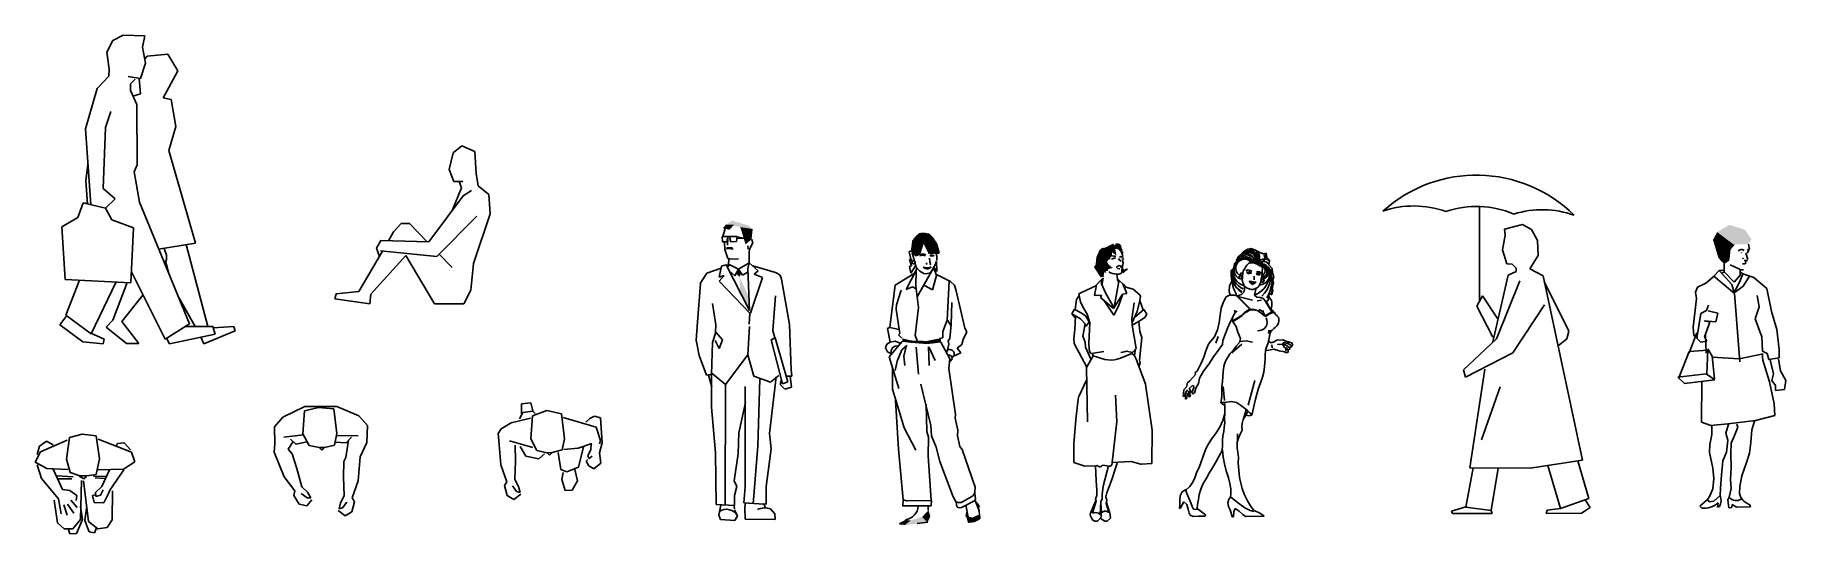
# Model space of a CAD drawing. Extents: x 116 to 135, y 123.1 to 129.1.
# Drawn here: x 123.49 to 133.88, y 126.1 to 129.06 of the extents above; entities that cross this region are included whole.
import ezdxf

# ---------------------------------------------------------------- set-up
doc = ezdxf.new("R2010")
doc.units = 0
doc.layers.get('0').update_dxf_attribs({"linetype": 'CONTINUOUS'})

msp = doc.modelspace()

# ---------------------------------------------------------------- linework, layer by layer
for p, q in [((123.955, 129.031), (123.918, 128.963)), ((124.015, 129.064), (123.955, 129.031)), ((124.143, 129.06), (124.015, 129.064)), ((124.13, 128.993), (124.143, 129.06)), ((123.918, 128.963), (123.932, 128.862)), ((124.148, 128.898), (124.13, 128.993)), ((124.144, 128.923), (124.157, 128.938)), ((124.157, 128.938), (124.281, 128.951)), ((124.281, 128.951), (124.34, 128.852)), ((123.931, 128.82), (123.861, 128.748)), ((123.932, 128.862), (123.931, 128.82)), ((124.045, 128.819), (124.118, 128.806)), ((124.059, 128.775), (124.086, 128.802)), ((124.11, 128.805), (124.119, 128.715)), ((124.148, 128.898), (124.118, 128.806)), ((124.34, 128.852), (124.272, 128.727)), ((123.861, 128.748), (123.791, 128.508)), ((124.058, 128.736), (124.059, 128.775)), ((124.096, 128.652), (124.058, 128.736)), ((124.119, 128.715), (124.073, 128.702)), ((124.272, 128.727), (124.252, 128.692)), ((124.252, 128.692), (124.3, 128.681)), ((123.942, 128.611), (123.91, 128.516)), ((124.099, 128.294), (124.096, 128.652)), ((124.3, 128.681), (124.328, 128.521)), ((123.791, 128.508), (123.824, 128.057)), ((123.91, 128.516), (123.897, 128.153)), ((124.328, 128.521), (124.286, 128.38)), ((124.286, 128.38), (124.444, 127.83)), ((125.973, 128.366), (126.025, 128.406)), ((126.025, 128.406), (126.101, 128.373)), ((123.806, 128.297), (123.793, 128.2)), ((124.081, 128.252), (124.099, 128.294)), ((125.949, 128.266), (125.973, 128.366)), ((126.101, 128.373), (126.109, 128.242)), ((123.793, 128.2), (123.804, 128.062)), ((124.112, 128.073), (124.081, 128.252)), ((125.949, 128.266), (125.977, 128.195)), ((126.031, 128.196), (125.977, 128.195)), ((126.023, 128.157), (126.008, 128.196)), ((126.109, 128.242), (126.121, 128.17)), ((123.747, 127.982), (123.778, 128.069)), ((123.778, 128.069), (123.91, 128.036)), ((123.792, 128.071), (123.793, 128.065)), ((123.897, 128.153), (123.967, 128.093)), ((123.967, 128.093), (123.91, 128.036)), ((124.409, 127.35), (124.112, 128.073)), ((126.032, 128.11), (125.828, 127.838)), ((126.023, 128.157), (125.97, 128.027)), ((126.032, 128.11), (126.082, 128.141)), ((126.121, 128.17), (126.184, 128.119)), ((126.184, 128.119), (126.193, 128.003)), ((123.651, 127.926), (123.747, 127.982)), ((123.91, 128.036), (123.948, 127.967)), ((123.948, 127.967), (124.076, 127.921)), ((125.877, 127.751), (126.114, 127.989)), ((126.193, 128.003), (126.094, 127.708)), ((132.062, 127.483), (132.062, 128.047)), ((123.672, 127.614), (123.651, 127.926)), ((124.076, 127.921), (124.061, 127.594)), ((125.589, 127.844), (125.619, 127.897)), ((125.619, 127.897), (125.664, 127.945)), ((125.664, 127.945), (125.714, 127.946)), ((125.714, 127.946), (125.818, 127.838)), ((127.57, 127.837), (127.568, 127.869)), ((127.568, 127.869), (127.608, 127.869)), ((127.586, 127.916), (127.573, 127.869)), ((127.602, 127.867), (127.597, 127.837)), ((127.613, 127.867), (127.602, 127.867)), ((127.608, 127.869), (127.658, 127.869)), ((127.62, 127.838), (127.613, 127.867)), ((127.658, 127.869), (127.653, 127.84)), ((127.703, 127.856), (127.658, 127.867)), ((132.197, 127.79), (132.213, 127.876)), ((132.21, 127.912), (132.316, 127.941)), ((132.213, 127.876), (132.21, 127.912)), ((132.316, 127.941), (132.37, 127.911)), ((132.37, 127.911), (132.406, 127.846)), ((124.444, 127.83), (124.226, 127.793)), ((124.273, 127.759), (124.258, 127.798)), ((124.272, 127.73), (124.273, 127.759)), ((124.389, 127.822), (124.517, 127.334)), ((125.413, 127.542), (125.554, 127.781)), ((125.692, 127.757), (125.485, 127.527)), ((125.544, 127.845), (125.518, 127.8)), ((125.518, 127.8), (125.536, 127.751)), ((125.541, 127.783), (125.877, 127.751)), ((125.828, 127.838), (125.544, 127.845)), ((125.862, 127.469), (125.692, 127.757)), ((125.89, 127.764), (125.967, 127.684)), ((127.597, 127.837), (127.57, 127.837)), ((127.582, 127.835), (127.584, 127.791)), ((127.584, 127.791), (127.602, 127.739)), ((127.602, 127.856), (127.6, 127.817)), ((127.653, 127.84), (127.62, 127.838)), ((127.658, 127.858), (127.703, 127.856)), ((127.721, 127.813), (127.723, 127.793)), ((127.729, 127.773), (127.73, 127.793)), ((127.729, 127.712), (127.729, 127.773)), ((127.73, 127.793), (127.75, 127.831)), ((127.75, 127.831), (127.745, 127.851)), ((128.679, 127.772), (128.688, 127.735)), ((128.693, 127.775), (128.72, 127.754)), ((128.696, 127.771), (128.72, 127.686)), ((128.72, 127.754), (128.746, 127.767)), ((128.738, 127.761), (128.76, 127.765)), ((128.742, 127.754), (128.758, 127.759)), ((128.758, 127.759), (128.77, 127.758)), ((128.76, 127.765), (128.777, 127.76)), ((128.77, 127.758), (128.771, 127.753)), ((128.8, 127.754), (128.809, 127.761)), ((128.809, 127.761), (128.826, 127.757)), ((128.826, 127.757), (128.815, 127.753)), ((128.843, 127.752), (128.839, 127.764)), ((129.936, 127.781), (129.939, 127.796)), ((129.947, 127.771), (129.936, 127.781)), ((130.663, 127.779), (130.639, 127.752)), ((130.686, 127.793), (130.663, 127.779)), ((130.705, 127.797), (130.686, 127.793)), ((130.729, 127.79), (130.705, 127.797)), ((130.755, 127.775), (130.729, 127.79)), ((130.778, 127.765), (130.755, 127.775)), ((130.795, 127.77), (130.778, 127.765)), ((130.8, 127.745), (130.795, 127.77)), ((132.197, 127.79), (132.224, 127.707)), ((132.359, 127.676), (132.41, 127.757)), ((132.41, 127.757), (132.406, 127.846)), ((133.546, 127.793), (133.541, 127.734)), ((133.569, 127.821), (133.546, 127.793)), ((133.641, 127.77), (133.653, 127.733)), ((133.661, 127.791), (133.649, 127.769)), ((133.656, 127.824), (133.662, 127.793)), ((124.067, 127.655), (124.265, 127.26)), ((124.272, 127.73), (124.26, 127.713)), ((124.266, 127.722), (124.286, 127.649)), ((126.094, 127.708), (126.077, 127.551)), ((127.478, 127.652), (127.439, 127.59)), ((127.562, 127.68), (127.478, 127.652)), ((127.565, 127.693), (127.55, 127.627)), ((127.565, 127.693), (127.593, 127.7)), ((127.593, 127.7), (127.615, 127.699)), ((127.593, 127.7), (127.731, 127.43)), ((127.602, 127.739), (127.629, 127.734)), ((127.615, 127.701), (127.602, 127.69)), ((127.609, 127.735), (127.607, 127.7)), ((127.644, 127.636), (127.609, 127.667)), ((127.615, 127.701), (127.665, 127.674)), ((127.629, 127.734), (127.665, 127.737)), ((127.665, 127.674), (127.644, 127.636)), ((127.665, 127.674), (127.729, 127.712)), ((127.665, 127.674), (127.689, 127.64)), ((127.689, 127.64), (127.72, 127.658)), ((127.72, 127.678), (127.729, 127.712)), ((127.731, 127.43), (127.72, 127.678)), ((127.782, 127.666), (127.729, 127.712)), ((127.885, 127.655), (127.75, 127.694)), ((127.759, 127.646), (127.782, 127.666)), ((128.719, 127.67), (128.66, 127.555)), ((128.687, 127.735), (128.679, 127.732)), ((128.679, 127.732), (128.691, 127.694)), ((128.691, 127.694), (128.68, 127.691)), ((128.68, 127.691), (128.687, 127.652)), ((128.687, 127.652), (128.715, 127.694)), ((128.688, 127.735), (128.697, 127.722)), ((128.723, 127.682), (128.718, 127.663)), ((128.718, 127.574), (128.719, 127.67)), ((128.72, 127.686), (128.741, 127.663)), ((128.82, 127.678), (128.726, 127.51)), ((128.741, 127.663), (128.765, 127.65)), ((128.761, 127.687), (128.772, 127.684)), ((128.772, 127.684), (128.786, 127.683)), ((128.786, 127.683), (128.802, 127.685)), ((128.799, 127.741), (128.801, 127.718)), ((128.815, 127.753), (128.8, 127.756)), ((128.801, 127.718), (128.805, 127.707)), ((128.805, 127.707), (128.802, 127.7)), ((128.802, 127.685), (128.807, 127.691)), ((128.806, 127.657), (128.835, 127.704)), ((128.833, 127.662), (128.82, 127.678)), ((128.842, 127.661), (128.826, 127.684)), ((128.841, 127.638), (128.833, 127.662)), ((128.835, 127.704), (128.836, 127.715)), ((128.836, 127.715), (128.841, 127.723)), ((128.84, 127.721), (128.842, 127.661)), ((128.842, 127.726), (128.843, 127.752)), ((129.879, 127.735), (129.894, 127.741)), ((129.894, 127.741), (129.901, 127.741)), ((129.921, 127.696), (129.905, 127.684)), ((129.914, 127.678), (129.927, 127.676)), ((129.925, 127.694), (129.921, 127.696)), ((129.932, 127.696), (129.925, 127.694)), ((129.935, 127.686), (129.932, 127.696)), ((129.932, 127.684), (129.935, 127.686)), ((129.938, 127.651), (129.94, 127.66)), ((129.939, 127.672), (129.943, 127.69)), ((129.94, 127.66), (129.939, 127.672)), ((129.943, 127.726), (129.95, 127.738)), ((129.943, 127.69), (129.948, 127.71)), ((129.948, 127.71), (129.944, 127.725)), ((130.603, 127.683), (130.588, 127.668)), ((130.588, 127.668), (130.589, 127.638)), ((130.608, 127.708), (130.603, 127.683)), ((130.625, 127.726), (130.608, 127.708)), ((130.639, 127.752), (130.625, 127.726)), ((130.64, 127.635), (130.645, 127.653)), ((130.645, 127.653), (130.653, 127.648)), ((130.689, 127.672), (130.676, 127.668)), ((130.689, 127.671), (130.676, 127.666)), ((130.689, 127.671), (130.676, 127.667)), ((130.682, 127.655), (130.679, 127.655)), ((130.694, 127.658), (130.682, 127.655)), ((130.687, 127.658), (130.682, 127.655)), ((130.682, 127.655), (130.687, 127.65)), ((130.694, 127.659), (130.687, 127.658)), ((130.701, 127.668), (130.689, 127.672)), ((130.701, 127.667), (130.689, 127.671)), ((130.701, 127.667), (130.689, 127.671)), ((130.7, 127.656), (130.694, 127.659)), ((130.703, 127.656), (130.694, 127.658)), ((130.706, 127.651), (130.7, 127.656)), ((130.711, 127.663), (130.701, 127.668)), ((130.711, 127.662), (130.701, 127.667)), ((130.711, 127.662), (130.701, 127.667)), ((130.708, 127.651), (130.703, 127.656)), ((130.738, 127.659), (130.748, 127.661)), ((130.738, 127.658), (130.748, 127.66)), ((130.738, 127.657), (130.748, 127.659)), ((130.748, 127.661), (130.757, 127.659)), ((130.748, 127.66), (130.757, 127.658)), ((130.748, 127.659), (130.757, 127.658)), ((130.757, 127.659), (130.767, 127.651)), ((130.757, 127.658), (130.767, 127.65)), ((130.757, 127.658), (130.767, 127.651)), ((130.816, 127.728), (130.8, 127.745)), ((130.811, 127.7), (130.816, 127.728)), ((130.831, 127.679), (130.811, 127.7)), ((130.834, 127.653), (130.831, 127.679)), ((130.842, 127.628), (130.834, 127.653)), ((132.254, 127.705), (132.224, 127.707)), ((132.231, 127.64), (132.279, 127.661)), ((132.278, 127.68), (132.254, 127.705)), ((132.279, 127.661), (132.278, 127.68)), ((132.359, 127.676), (132.438, 127.635)), ((133.483, 127.667), (133.451, 127.634)), ((133.483, 127.667), (133.513, 127.67)), ((133.483, 127.667), (133.558, 127.583)), ((133.513, 127.659), (133.5, 127.653)), ((133.542, 127.731), (133.508, 127.709)), ((133.512, 127.705), (133.513, 127.659)), ((133.513, 127.659), (133.571, 127.598)), ((133.548, 127.701), (133.599, 127.676)), ((133.599, 127.676), (133.61, 127.672)), ((133.607, 127.673), (133.607, 127.64)), ((133.607, 127.658), (133.624, 127.647)), ((133.61, 127.672), (133.628, 127.672)), ((133.625, 127.742), (133.624, 127.736)), ((133.631, 127.727), (133.65, 127.727)), ((133.642, 127.727), (133.639, 127.706)), ((124.061, 127.594), (123.672, 127.614)), ((123.756, 127.61), (123.676, 127.403)), ((123.826, 127.292), (123.972, 127.596)), ((123.954, 127.373), (124.037, 127.59)), ((126.077, 127.551), (126.036, 127.469)), ((127.44, 127.589), (127.423, 127.36)), ((127.55, 127.627), (127.58, 127.637)), ((127.58, 127.637), (127.551, 127.603)), ((127.551, 127.603), (127.733, 127.414)), ((127.736, 127.414), (127.808, 127.626)), ((127.808, 127.626), (127.759, 127.646)), ((127.969, 127.346), (127.92, 127.616)), ((128.564, 127.33), (128.594, 127.58)), ((128.594, 127.58), (128.708, 127.65)), ((128.603, 127.463), (128.631, 127.55)), ((128.66, 127.555), (128.697, 127.57)), ((128.697, 127.57), (128.72, 127.559)), ((128.734, 127.447), (128.718, 127.574)), ((128.765, 127.65), (128.774, 127.647)), ((128.768, 127.579), (128.817, 127.552)), ((128.774, 127.647), (128.798, 127.651)), ((128.817, 127.552), (128.841, 127.638)), ((128.84, 127.643), (128.924, 127.601)), ((128.916, 127.604), (128.903, 127.372)), ((128.924, 127.601), (128.946, 127.58)), ((128.946, 127.58), (128.957, 127.546)), ((129.697, 127.535), (129.789, 127.578)), ((129.777, 127.518), (129.79, 127.582)), ((129.79, 127.582), (129.821, 127.615)), ((129.819, 127.587), (129.819, 127.613)), ((129.842, 127.534), (129.819, 127.587)), ((129.821, 127.581), (129.829, 127.622)), ((129.821, 127.615), (129.829, 127.616)), ((129.921, 127.601), (129.894, 127.449)), ((129.907, 127.646), (129.921, 127.646)), ((129.913, 127.614), (129.909, 127.646)), ((129.912, 127.614), (129.919, 127.612)), ((129.921, 127.596), (129.913, 127.614)), ((129.915, 127.607), (129.921, 127.601)), ((129.919, 127.612), (129.949, 127.584)), ((129.921, 127.646), (129.938, 127.651)), ((129.945, 127.588), (129.97, 127.531)), ((129.963, 127.569), (129.949, 127.584)), ((130.007, 127.556), (129.963, 127.569)), ((130.047, 127.523), (130.007, 127.556)), ((130.578, 127.577), (130.577, 127.543)), ((130.592, 127.603), (130.578, 127.577)), ((130.589, 127.638), (130.592, 127.603)), ((130.651, 127.633), (130.64, 127.635)), ((130.687, 127.65), (130.698, 127.65)), ((130.707, 127.589), (130.694, 127.603)), ((130.695, 127.604), (130.709, 127.594)), ((130.71, 127.602), (130.695, 127.604)), ((130.695, 127.604), (130.709, 127.598)), ((130.698, 127.65), (130.708, 127.651)), ((130.715, 127.584), (130.707, 127.589)), ((130.709, 127.598), (130.719, 127.596)), ((130.709, 127.594), (130.719, 127.59)), ((130.719, 127.6), (130.71, 127.602)), ((130.734, 127.597), (130.715, 127.584)), ((130.736, 127.598), (130.719, 127.6)), ((130.719, 127.596), (130.736, 127.598)), ((130.719, 127.59), (130.734, 127.597)), ((130.725, 127.634), (130.724, 127.611)), ((130.737, 127.564), (130.727, 127.52)), ((130.736, 127.647), (130.747, 127.649)), ((130.74, 127.643), (130.736, 127.647)), ((130.737, 127.646), (130.744, 127.65)), ((130.749, 127.641), (130.74, 127.643)), ((130.744, 127.65), (130.749, 127.651)), ((130.747, 127.649), (130.754, 127.646)), ((130.749, 127.651), (130.753, 127.648)), ((130.761, 127.642), (130.749, 127.641)), ((130.753, 127.648), (130.758, 127.645)), ((130.754, 127.646), (130.761, 127.642)), ((130.758, 127.645), (130.761, 127.642)), ((130.765, 127.61), (130.779, 127.617)), ((130.78, 127.633), (130.768, 127.631)), ((130.779, 127.617), (130.78, 127.633)), ((130.831, 127.56), (130.839, 127.593)), ((130.835, 127.547), (130.831, 127.56)), ((130.836, 127.611), (130.842, 127.628)), ((130.839, 127.593), (130.836, 127.611)), ((132.231, 127.64), (132.141, 127.244)), ((132.301, 127.606), (132.162, 127.261)), ((132.672, 126.541), (132.438, 127.635)), ((132.591, 127.308), (132.445, 127.602)), ((133.355, 127.569), (133.343, 127.539)), ((133.403, 127.591), (133.355, 127.569)), ((133.456, 127.635), (133.403, 127.591)), ((133.451, 127.634), (133.574, 127.53)), ((133.558, 127.583), (133.572, 127.536)), ((133.571, 127.598), (133.609, 127.642)), ((133.572, 127.536), (133.606, 127.602)), ((133.578, 127.538), (133.626, 127.575)), ((133.606, 127.602), (133.624, 127.647)), ((133.624, 127.647), (133.689, 127.625)), ((133.626, 127.575), (133.662, 127.634)), ((133.689, 127.625), (133.765, 127.56)), ((133.765, 127.56), (133.794, 127.424)), ((124.133, 127.52), (124.008, 127.364)), ((124.443, 127.334), (124.345, 127.506)), ((125.271, 127.498), (125.278, 127.528)), ((125.479, 127.47), (125.271, 127.498)), ((125.278, 127.528), (125.413, 127.542)), ((125.485, 127.527), (125.479, 127.47)), ((126.036, 127.469), (125.862, 127.469)), ((127.512, 127.472), (127.532, 127.344)), ((127.869, 127.312), (127.886, 127.516)), ((128.601, 127.438), (128.603, 127.463)), ((128.714, 127.281), (128.734, 127.447)), ((128.927, 127.347), (128.932, 127.477)), ((128.957, 127.546), (129.008, 127.325)), ((129.67, 127.494), (129.663, 127.435)), ((129.684, 127.515), (129.67, 127.494)), ((129.684, 127.529), (129.697, 127.535)), ((129.695, 127.48), (129.684, 127.529)), ((129.714, 127.442), (129.695, 127.48)), ((129.818, 127.52), (129.777, 127.518)), ((129.813, 127.507), (129.818, 127.52)), ((129.89, 127.442), (129.813, 127.507)), ((129.832, 127.491), (129.892, 127.402)), ((129.894, 127.444), (129.842, 127.534)), ((129.943, 127.526), (129.89, 127.442)), ((129.892, 127.402), (129.92, 127.456)), ((129.92, 127.456), (129.943, 127.523)), ((129.97, 127.531), (129.943, 127.526)), ((129.999, 127.38), (130.013, 127.475)), ((130.031, 127.424), (130.047, 127.489)), ((130.045, 127.48), (130.051, 127.512)), ((130.051, 127.512), (130.047, 127.523)), ((130.047, 127.489), (130.066, 127.433)), ((130.543, 127.481), (130.529, 127.443)), ((130.558, 127.51), (130.543, 127.481)), ((130.582, 127.523), (130.558, 127.51)), ((130.577, 127.543), (130.582, 127.523)), ((130.62, 127.517), (130.7, 127.436)), ((130.624, 127.517), (130.705, 127.435)), ((130.635, 127.51), (130.714, 127.492)), ((130.727, 127.52), (130.74, 127.508)), ((130.74, 127.508), (130.76, 127.506)), ((130.767, 127.492), (130.742, 127.487)), ((130.76, 127.506), (130.778, 127.501)), ((130.778, 127.501), (130.792, 127.486)), ((130.792, 127.486), (130.805, 127.487)), ((130.792, 127.483), (130.829, 127.421)), ((130.795, 127.484), (130.83, 127.424)), ((130.805, 127.487), (130.809, 127.5)), ((130.809, 127.5), (130.807, 127.512)), ((130.809, 127.516), (130.815, 127.53)), ((130.817, 127.502), (130.809, 127.516)), ((130.815, 127.53), (130.83, 127.523)), ((130.827, 127.489), (130.817, 127.502)), ((130.826, 127.436), (130.829, 127.459)), ((130.83, 127.479), (130.827, 127.489)), ((130.829, 127.459), (130.83, 127.479)), ((130.83, 127.523), (130.835, 127.547)), ((132.045, 127.456), (132.079, 127.517)), ((132.045, 127.456), (132.14, 127.272)), ((132.168, 127.383), (132.079, 127.517)), ((132.446, 127.463), (132.259, 127.178)), ((133.348, 127.5), (133.328, 127.33)), ((133.343, 127.539), (133.348, 127.5)), ((133.419, 127.461), (133.407, 127.43)), ((133.574, 127.53), (133.606, 127.125)), ((133.696, 127.381), (133.72, 127.452)), ((133.72, 127.452), (133.708, 127.519)), ((123.64, 127.344), (123.681, 127.4)), ((123.776, 127.243), (123.64, 127.344)), ((123.676, 127.403), (123.826, 127.292)), ((123.915, 127.33), (123.954, 127.373)), ((124.008, 127.364), (124.109, 127.234)), ((124.265, 127.26), (124.409, 127.35)), ((127.423, 127.36), (127.415, 127.253)), ((127.532, 127.344), (127.53, 127.301)), ((127.733, 127.414), (127.729, 127.349)), ((127.969, 127.346), (127.978, 127.077)), ((128.621, 127.306), (128.601, 127.438)), ((128.903, 127.372), (128.878, 127.306)), ((128.905, 127.372), (128.925, 127.341)), ((128.919, 127.263), (128.927, 127.347)), ((129.658, 127.437), (129.642, 127.41)), ((129.642, 127.41), (129.694, 127.381)), ((129.642, 127.41), (129.663, 127.386)), ((129.71, 127.408), (129.658, 127.437)), ((129.664, 127.395), (129.661, 127.317)), ((129.694, 127.381), (129.725, 127.347)), ((129.709, 127.277), (129.722, 127.351)), ((129.725, 127.396), (129.71, 127.408)), ((129.733, 127.407), (129.714, 127.442)), ((129.725, 127.347), (129.721, 127.343)), ((129.746, 127.363), (129.725, 127.396)), ((129.729, 127.339), (129.746, 127.363)), ((129.75, 127.356), (129.733, 127.407)), ((129.743, 127.235), (129.75, 127.356)), ((130.001, 127.343), (129.999, 127.38)), ((130, 127.358), (130.031, 127.424)), ((130, 127.343), (130.042, 127.366)), ((130.025, 127.204), (130.001, 127.343)), ((130.069, 127.436), (130.014, 127.388)), ((130.04, 127.365), (130.046, 127.305)), ((130.042, 127.366), (130.075, 127.388)), ((130.088, 127.408), (130.069, 127.436)), ((130.075, 127.388), (130.088, 127.408)), ((130.517, 127.359), (130.506, 127.314)), ((130.522, 127.403), (130.517, 127.359)), ((130.529, 127.443), (130.522, 127.403)), ((130.569, 127.328), (130.583, 127.36)), ((130.583, 127.36), (130.593, 127.384)), ((130.593, 127.383), (130.612, 127.419)), ((130.593, 127.384), (130.598, 127.373)), ((130.598, 127.373), (130.594, 127.369)), ((130.594, 127.369), (130.617, 127.334)), ((130.596, 127.363), (130.632, 127.385)), ((130.6, 127.37), (130.627, 127.387)), ((130.612, 127.419), (130.607, 127.431)), ((130.611, 127.417), (130.624, 127.426)), ((130.627, 127.387), (130.649, 127.401)), ((130.632, 127.385), (130.654, 127.4)), ((130.649, 127.401), (130.667, 127.417)), ((130.654, 127.4), (130.674, 127.417)), ((130.667, 127.417), (130.694, 127.435)), ((130.674, 127.417), (130.698, 127.431)), ((130.694, 127.435), (130.716, 127.438)), ((130.698, 127.431), (130.723, 127.433)), ((130.716, 127.438), (130.745, 127.43)), ((130.723, 127.433), (130.749, 127.428)), ((130.745, 127.43), (130.764, 127.415)), ((130.764, 127.415), (130.787, 127.397)), ((130.787, 127.397), (130.803, 127.406)), ((130.792, 127.395), (130.814, 127.407)), ((130.803, 127.406), (130.829, 127.421)), ((130.814, 127.407), (130.835, 127.417)), ((130.837, 127.425), (130.826, 127.436)), ((130.829, 127.421), (130.842, 127.416)), ((130.835, 127.417), (130.848, 127.413)), ((130.845, 127.417), (130.837, 127.425)), ((130.852, 127.406), (130.845, 127.417)), ((130.86, 127.399), (130.852, 127.406)), ((130.858, 127.338), (130.865, 127.346)), ((130.868, 127.39), (130.86, 127.399)), ((130.865, 127.346), (130.868, 127.357)), ((130.87, 127.377), (130.868, 127.39)), ((130.868, 127.357), (130.87, 127.367)), ((130.87, 127.367), (130.87, 127.377)), ((133.374, 127.412), (133.35, 127.266)), ((133.407, 127.43), (133.374, 127.412)), ((133.427, 127.36), (133.394, 127.368)), ((133.394, 127.368), (133.464, 127.362)), ((133.396, 127.273), (133.427, 127.36)), ((133.474, 127.414), (133.418, 127.428)), ((133.464, 127.362), (133.474, 127.414)), ((133.736, 127.274), (133.696, 127.381)), ((133.794, 127.424), (133.825, 127.316)), ((123.896, 127.232), (123.776, 127.243)), ((123.819, 127.298), (123.903, 127.26)), ((123.903, 127.26), (123.896, 127.232)), ((124.035, 127.234), (123.915, 127.33)), ((124.273, 127.265), (124.29, 127.231)), ((124.29, 127.231), (124.561, 127.29)), ((124.547, 127.334), (124.383, 127.334)), ((124.494, 127.232), (124.476, 127.271)), ((124.494, 127.232), (124.679, 127.31)), ((124.561, 127.29), (124.547, 127.334)), ((124.671, 127.335), (124.549, 127.327)), ((124.671, 127.335), (124.679, 127.31)), ((127.415, 127.253), (127.432, 127.163)), ((127.506, 127.05), (127.511, 127.24)), ((127.511, 127.24), (127.531, 127.302)), ((127.551, 127.205), (127.527, 127.251)), ((127.531, 127.302), (127.57, 127.255)), ((127.57, 127.255), (127.551, 127.205)), ((127.72, 127.167), (127.731, 127.335)), ((127.884, 127.268), (127.86, 127.256)), ((127.86, 127.256), (127.927, 126.994)), ((127.869, 127.312), (127.881, 127.268)), ((127.959, 127.006), (127.884, 127.268)), ((128.545, 127.229), (128.566, 127.242)), ((128.55, 127.323), (128.564, 127.33)), ((128.565, 127.241), (128.55, 127.323)), ((128.559, 127.155), (128.637, 127.245)), ((128.564, 127.329), (128.619, 127.317)), ((128.566, 127.242), (128.594, 127.247)), ((128.594, 127.247), (128.628, 127.234)), ((128.615, 127.285), (128.623, 127.294)), ((128.634, 127.265), (128.615, 127.285)), ((128.623, 127.294), (128.621, 127.306)), ((128.725, 127.252), (128.714, 127.281)), ((128.878, 127.268), (128.858, 127.263)), ((128.866, 127.241), (128.919, 127.143)), ((128.878, 127.306), (128.878, 127.268)), ((128.909, 127.25), (128.919, 127.263)), ((128.914, 127.23), (128.909, 127.25)), ((128.999, 127.258), (128.991, 127.228)), ((129.021, 127.303), (128.999, 127.258)), ((129.008, 127.325), (129.021, 127.303)), ((129.661, 127.317), (129.654, 127.262)), ((129.654, 127.262), (129.656, 127.234)), ((129.722, 127.241), (129.709, 127.277)), ((129.72, 127.337), (129.729, 127.339)), ((129.723, 127.212), (129.722, 127.241)), ((130.058, 127.27), (130.044, 127.134)), ((130.046, 127.305), (130.058, 127.27)), ((130.467, 127.247), (130.454, 127.229)), ((130.489, 127.273), (130.467, 127.247)), ((130.506, 127.314), (130.489, 127.273)), ((130.497, 127.235), (130.51, 127.276)), ((130.536, 127.227), (130.539, 127.251)), ((130.539, 127.251), (130.554, 127.293)), ((130.554, 127.293), (130.569, 127.328)), ((130.617, 127.334), (130.628, 127.302)), ((130.637, 127.24), (130.618, 127.218)), ((130.628, 127.302), (130.643, 127.264)), ((130.643, 127.264), (130.637, 127.24)), ((130.638, 127.245), (130.678, 127.25)), ((130.678, 127.25), (130.714, 127.241)), ((130.791, 127.196), (130.811, 127.248)), ((130.83, 127.311), (130.806, 127.295)), ((130.81, 127.247), (130.82, 127.297)), ((130.826, 127.237), (130.81, 127.247)), ((130.82, 127.297), (130.822, 127.301)), ((130.822, 127.301), (130.828, 127.309)), ((130.838, 127.242), (130.826, 127.237)), ((130.828, 127.309), (130.835, 127.317)), ((130.835, 127.317), (130.841, 127.322)), ((130.859, 127.254), (130.838, 127.242)), ((130.841, 127.322), (130.849, 127.328)), ((130.849, 127.328), (130.858, 127.338)), ((130.894, 127.256), (130.859, 127.254)), ((130.918, 127.245), (130.894, 127.256)), ((130.905, 127.239), (130.895, 127.238)), ((130.895, 127.238), (130.898, 127.232)), ((130.915, 127.236), (130.905, 127.239)), ((130.947, 127.238), (130.918, 127.245)), ((130.922, 127.243), (130.933, 127.243)), ((130.929, 127.231), (130.922, 127.243)), ((130.954, 127.223), (130.947, 127.238)), ((132.162, 127.261), (131.966, 127.077)), ((132.527, 127.221), (132.58, 127.261)), ((132.591, 127.308), (132.58, 127.261)), ((133.305, 127.178), (133.351, 127.298)), ((133.328, 127.33), (133.333, 127.282)), ((133.333, 127.282), (133.357, 127.268)), ((133.35, 127.266), (133.375, 127.242)), ((133.375, 127.242), (133.41, 127.248)), ((133.41, 127.248), (133.396, 127.273)), ((133.406, 127.177), (133.401, 127.283)), ((133.739, 127.189), (133.736, 127.274)), ((133.825, 127.316), (133.838, 127.198)), ((124.109, 127.234), (124.035, 127.234)), ((127.432, 127.163), (127.475, 127.045)), ((127.589, 126.991), (127.72, 127.167)), ((127.756, 127.04), (127.72, 127.167)), ((128.538, 127.209), (128.545, 127.229)), ((128.549, 127.185), (128.538, 127.209)), ((128.57, 127.174), (128.549, 127.185)), ((128.616, 126.967), (128.559, 127.155)), ((128.635, 127.196), (128.606, 127.13)), ((128.664, 127.222), (128.635, 127.196)), ((128.663, 127.224), (128.646, 127.158)), ((128.646, 127.158), (128.653, 127.103)), ((128.719, 127.212), (128.733, 127.051)), ((128.793, 127.214), (128.796, 127.104)), ((128.794, 127.214), (128.832, 127.133)), ((128.902, 127.184), (128.905, 127.197)), ((128.905, 127.197), (128.914, 127.23)), ((128.928, 127.161), (128.911, 127.166)), ((128.919, 127.143), (128.914, 127.086)), ((128.922, 127.127), (128.935, 127.147)), ((128.935, 127.147), (128.928, 127.161)), ((128.936, 127.157), (128.931, 127.156)), ((128.984, 127.179), (128.936, 127.157)), ((128.991, 127.228), (128.963, 127.206)), ((128.963, 127.206), (128.984, 127.179)), ((129.656, 127.234), (129.732, 127.094)), ((129.755, 127.141), (129.723, 127.212)), ((129.769, 127.161), (129.73, 127.092)), ((129.746, 127.198), (129.743, 127.235)), ((129.751, 127.179), (129.746, 127.198)), ((129.758, 127.175), (129.751, 127.179)), ((129.832, 127.186), (129.759, 127.174)), ((129.769, 127.161), (129.766, 127.175)), ((129.838, 127.139), (129.769, 127.161)), ((129.771, 127.166), (129.771, 127.166)), ((129.876, 127.135), (129.838, 127.139)), ((129.895, 127.137), (129.876, 127.135)), ((129.911, 127.14), (129.895, 127.137)), ((129.932, 127.146), (129.911, 127.14)), ((129.998, 127.174), (129.932, 127.146)), ((129.953, 127.185), (129.933, 127.18)), ((129.968, 127.188), (129.953, 127.185)), ((130, 127.181), (129.968, 127.188)), ((130.014, 127.163), (129.998, 127.174)), ((130.005, 127.182), (130, 127.181)), ((130.025, 127.204), (130.005, 127.182)), ((130.024, 127.14), (130.013, 127.164)), ((130.014, 127.163), (130.02, 127.199)), ((130.076, 127.005), (130.024, 127.14)), ((130.044, 127.134), (130.049, 127.119)), ((130.425, 127.152), (130.411, 127.118)), ((130.438, 127.191), (130.425, 127.152)), ((130.454, 127.229), (130.438, 127.191)), ((130.455, 127.112), (130.483, 127.154)), ((130.483, 127.154), (130.51, 127.192)), ((130.51, 127.192), (130.536, 127.227)), ((130.569, 127.152), (130.555, 127.129)), ((130.583, 127.175), (130.569, 127.152)), ((130.599, 127.193), (130.583, 127.175)), ((130.592, 127.178), (130.651, 127.229)), ((130.618, 127.218), (130.599, 127.193)), ((130.786, 127.097), (130.789, 127.141)), ((130.789, 127.141), (130.79, 127.164)), ((130.79, 127.164), (130.791, 127.193)), ((130.791, 127.193), (130.812, 127.194)), ((130.812, 127.194), (130.842, 127.2)), ((130.832, 127.209), (130.829, 127.226)), ((130.842, 127.2), (130.872, 127.191)), ((130.893, 127.229), (130.862, 127.227)), ((130.872, 127.191), (130.904, 127.184)), ((130.893, 127.23), (130.905, 127.228)), ((130.899, 127.221), (130.893, 127.23)), ((130.905, 127.211), (130.899, 127.221)), ((130.904, 127.184), (130.916, 127.179)), ((130.905, 127.228), (130.917, 127.222)), ((130.914, 127.207), (130.905, 127.211)), ((130.912, 127.198), (130.915, 127.21)), ((130.915, 127.188), (130.912, 127.198)), ((130.928, 127.231), (130.915, 127.236)), ((130.915, 127.21), (130.926, 127.195)), ((130.916, 127.179), (130.926, 127.182)), ((130.917, 127.222), (130.933, 127.211)), ((130.926, 127.196), (130.936, 127.2)), ((130.926, 127.182), (130.926, 127.196)), ((130.942, 127.224), (130.928, 127.231)), ((130.934, 127.21), (130.945, 127.215)), ((130.936, 127.2), (130.934, 127.21)), ((130.945, 127.223), (130.954, 127.223)), ((130.945, 127.215), (130.945, 127.223)), ((132.259, 127.178), (131.979, 127.035)), ((133.244, 127.03), (133.305, 127.186)), ((133.305, 127.186), (133.416, 127.194)), ((133.416, 127.194), (133.409, 127.056)), ((133.416, 127.203), (133.441, 127.158)), ((133.441, 127.158), (133.455, 127.025)), ((133.602, 127.143), (133.444, 127.153)), ((133.743, 127.172), (133.602, 127.143)), ((133.737, 127.174), (133.742, 127.135)), ((133.767, 127.174), (133.739, 127.189)), ((133.742, 127.135), (133.781, 127.007)), ((133.777, 127.139), (133.767, 127.174)), ((133.839, 127.149), (133.777, 127.139)), ((133.806, 127.054), (133.785, 127.137)), ((133.834, 127.14), (133.847, 127.072)), ((133.838, 127.198), (133.839, 127.149)), ((127.475, 127.045), (127.499, 127.05)), ((127.488, 127.045), (127.508, 126.974)), ((127.506, 127.05), (127.506, 126.857)), ((127.51, 127.055), (127.589, 126.991)), ((127.855, 127.005), (127.756, 127.04)), ((127.85, 126.7), (127.889, 127.036)), ((127.904, 127.044), (127.855, 127.005)), ((127.95, 127.04), (127.981, 127.04)), ((127.98, 126.974), (127.972, 127.041)), ((127.981, 127.04), (127.978, 127.077)), ((128.58, 126.962), (128.579, 127.087)), ((128.606, 127.13), (128.595, 127.073)), ((128.914, 127.086), (128.953, 126.813)), ((129.73, 127.092), (129.735, 126.77)), ((130.049, 127.119), (130.041, 127.095)), ((130.376, 127.05), (130.342, 127.012)), ((130.387, 127.07), (130.375, 127.061)), ((130.375, 127.061), (130.376, 127.05)), ((130.395, 127.086), (130.387, 127.07)), ((130.394, 126.997), (130.4, 127.029)), ((130.411, 127.118), (130.395, 127.086)), ((130.4, 127.029), (130.423, 127.07)), ((130.423, 127.07), (130.455, 127.112)), ((130.539, 127.036), (130.537, 127.009)), ((130.54, 127.066), (130.539, 127.036)), ((130.544, 127.099), (130.54, 127.066)), ((130.555, 127.129), (130.544, 127.099)), ((130.76, 126.994), (130.773, 127.035)), ((130.773, 127.035), (130.782, 127.064)), ((130.782, 127.064), (130.786, 127.097)), ((131.966, 127.077), (131.979, 127.035)), ((132.093, 127.081), (132.004, 126.496)), ((133.238, 127.034), (133.405, 127.054)), ((133.277, 126.997), (133.238, 127.034)), ((133.405, 127.054), (133.458, 127.019)), ((133.796, 127.015), (133.806, 127.054)), ((133.847, 127.072), (133.879, 127.014)), ((127.589, 126.991), (127.586, 126.276)), ((127.706, 126.978), (127.706, 126.383)), ((127.792, 127.023), (127.781, 126.625)), ((127.92, 127.02), (127.913, 126.99)), ((127.913, 126.99), (127.941, 126.963)), ((127.927, 126.994), (127.959, 127.006)), ((127.941, 126.963), (127.98, 126.974)), ((128.648, 126.733), (128.58, 126.962)), ((128.807, 126.748), (128.747, 126.992)), ((129.732, 127.02), (129.685, 126.92)), ((129.909, 126.772), (129.902, 126.927)), ((130.12, 126.719), (130.079, 126.993)), ((130.307, 126.959), (130.304, 126.92)), ((130.304, 126.92), (130.316, 126.927)), ((130.323, 126.976), (130.307, 126.959)), ((130.313, 126.925), (130.319, 126.945)), ((130.316, 126.927), (130.317, 126.904)), ((130.319, 126.945), (130.33, 126.959)), ((130.329, 127), (130.323, 126.976)), ((130.326, 126.91), (130.328, 126.939)), ((130.328, 126.939), (130.341, 126.915)), ((130.342, 127.012), (130.329, 127)), ((130.334, 126.952), (130.347, 126.939)), ((130.337, 126.938), (130.334, 126.952)), ((130.346, 126.929), (130.337, 126.938)), ((130.338, 126.966), (130.359, 126.985)), ((130.351, 126.945), (130.338, 126.966)), ((130.341, 126.915), (130.346, 126.929)), ((130.347, 126.939), (130.351, 126.945)), ((130.369, 126.979), (130.357, 126.945)), ((130.357, 126.945), (130.363, 126.933)), ((130.359, 126.985), (130.369, 126.979)), ((130.363, 126.933), (130.37, 126.941)), ((130.37, 126.941), (130.381, 126.972)), ((130.381, 126.972), (130.394, 126.997)), ((130.537, 127.009), (130.532, 126.98)), ((130.532, 126.98), (130.532, 126.947)), ((130.532, 126.947), (130.532, 126.92)), ((130.548, 126.896), (130.541, 126.978)), ((130.688, 126.868), (130.728, 127.014)), ((130.732, 126.904), (130.75, 126.968)), ((130.75, 126.968), (130.76, 126.994)), ((132.074, 126.663), (132.183, 126.977)), ((133.458, 127.019), (133.277, 126.997)), ((133.379, 126.768), (133.38, 127.012)), ((133.781, 127.007), (133.809, 126.875)), ((133.818, 126.984), (133.796, 127.015)), ((133.818, 126.955), (133.818, 126.984)), ((133.871, 126.96), (133.818, 126.955)), ((133.879, 127.014), (133.871, 126.96)), ((125.093, 126.861), (124.963, 126.797)), ((125.082, 126.697), (125.092, 126.835)), ((125.092, 126.835), (125.174, 126.855)), ((125.093, 126.861), (125.282, 126.861)), ((125.174, 126.855), (125.265, 126.846)), ((125.265, 126.846), (125.282, 126.699)), ((125.282, 126.861), (125.414, 126.805)), ((126.386, 126.825), (126.367, 126.786)), ((126.378, 126.875), (126.433, 126.882)), ((126.378, 126.817), (126.378, 126.875)), ((126.446, 126.832), (126.386, 126.825)), ((126.433, 126.882), (126.446, 126.834)), ((126.443, 126.805), (126.529, 126.836)), ((126.46, 126.818), (126.446, 126.832)), ((126.529, 126.836), (126.615, 126.816)), ((127.506, 126.857), (127.53, 126.585)), ((127.667, 126.704), (127.708, 126.883)), ((128.614, 126.606), (128.597, 126.897)), ((128.782, 126.712), (128.779, 126.871)), ((129.681, 126.904), (129.666, 126.783)), ((130.317, 126.904), (130.326, 126.91)), ((130.529, 126.894), (130.526, 126.881)), ((130.526, 126.886), (130.551, 126.883)), ((130.526, 126.881), (130.55, 126.866)), ((130.532, 126.92), (130.529, 126.894)), ((130.55, 126.868), (130.549, 126.883)), ((130.549, 126.784), (130.55, 126.821)), ((130.55, 126.866), (130.551, 126.818)), ((130.551, 126.883), (130.588, 126.89)), ((130.588, 126.89), (130.62, 126.883)), ((130.62, 126.883), (130.643, 126.867)), ((130.643, 126.867), (130.668, 126.851)), ((130.661, 126.787), (130.678, 126.841)), ((130.668, 126.851), (130.683, 126.839)), ((130.675, 126.81), (130.689, 126.832)), ((130.683, 126.839), (130.699, 126.822)), ((130.699, 126.822), (130.711, 126.808)), ((130.711, 126.808), (130.732, 126.904)), ((133.809, 126.875), (133.814, 126.806)), ((124.963, 126.797), (124.914, 126.739)), ((124.914, 126.739), (124.916, 126.638)), ((125.414, 126.805), (125.464, 126.748)), ((125.464, 126.748), (125.461, 126.646)), ((126.258, 126.727), (126.239, 126.699)), ((126.317, 126.763), (126.258, 126.727)), ((126.431, 126.79), (126.317, 126.763)), ((126.433, 126.668), (126.443, 126.805)), ((126.615, 126.816), (126.633, 126.669)), ((126.625, 126.795), (126.822, 126.737)), ((126.76, 126.767), (126.783, 126.788)), ((126.783, 126.788), (126.812, 126.803)), ((126.812, 126.803), (126.847, 126.792)), ((126.822, 126.737), (126.846, 126.658)), ((126.847, 126.792), (126.856, 126.644)), ((128.718, 126.601), (128.648, 126.733)), ((128.811, 126.686), (128.807, 126.748)), ((128.953, 126.813), (128.95, 126.791)), ((128.95, 126.791), (128.966, 126.72)), ((128.966, 126.72), (128.965, 126.686)), ((129.666, 126.783), (129.654, 126.638)), ((129.882, 126.527), (129.909, 126.772)), ((130.117, 126.522), (130.12, 126.719)), ((130.522, 126.741), (130.499, 126.703)), ((130.538, 126.777), (130.522, 126.741)), ((130.551, 126.818), (130.538, 126.777)), ((130.544, 126.711), (130.547, 126.736)), ((130.547, 126.736), (130.55, 126.763)), ((130.55, 126.763), (130.549, 126.784)), ((130.642, 126.695), (130.653, 126.719)), ((130.651, 126.742), (130.654, 126.759)), ((130.653, 126.719), (130.651, 126.742)), ((130.654, 126.759), (130.659, 126.783)), ((130.659, 126.783), (130.675, 126.809)), ((130.675, 126.809), (130.694, 126.804)), ((130.694, 126.804), (130.711, 126.808)), ((133.434, 126.748), (133.379, 126.768)), ((133.535, 126.758), (133.434, 126.748)), ((133.44, 126.743), (133.44, 126.694)), ((133.523, 126.701), (133.539, 126.756)), ((133.699, 126.777), (133.535, 126.758)), ((133.594, 126.738), (133.574, 126.687)), ((133.587, 126.755), (133.594, 126.738)), ((133.676, 126.722), (133.671, 126.646)), ((133.693, 126.773), (133.676, 126.722)), ((133.814, 126.806), (133.699, 126.777)), ((123.52, 126.624), (123.506, 126.575)), ((123.56, 126.654), (123.52, 126.624)), ((123.684, 126.661), (123.526, 126.591)), ((123.601, 126.632), (123.56, 126.654)), ((123.679, 126.548), (123.698, 126.677)), ((123.698, 126.677), (123.773, 126.696)), ((123.773, 126.696), (123.855, 126.686)), ((123.855, 126.686), (123.875, 126.55)), ((123.868, 126.667), (124.064, 126.59)), ((123.974, 126.625), (123.982, 126.64)), ((123.982, 126.64), (124.021, 126.644)), ((124.021, 126.644), (124.059, 126.603)), ((124.916, 126.638), (124.911, 126.59)), ((125.085, 126.692), (124.968, 126.678)), ((124.995, 126.606), (125.024, 126.652)), ((125.008, 126.667), (125.04, 126.637)), ((125.04, 126.637), (125.107, 126.65)), ((125.118, 126.629), (125.082, 126.697)), ((125.179, 126.616), (125.118, 126.629)), ((125.178, 126.617), (125.209, 126.616)), ((125.209, 126.617), (125.179, 126.616)), ((125.194, 126.601), (125.18, 126.615)), ((125.208, 126.616), (125.194, 126.601)), ((125.269, 126.631), (125.209, 126.617)), ((125.282, 126.699), (125.269, 126.631)), ((125.339, 126.645), (125.273, 126.649)), ((125.28, 126.688), (125.41, 126.686)), ((125.336, 126.557), (125.352, 126.66)), ((125.37, 126.678), (125.339, 126.645)), ((125.461, 126.646), (125.422, 126.561)), ((126.239, 126.699), (126.243, 126.657)), ((126.243, 126.657), (126.255, 126.514)), ((126.446, 126.616), (126.307, 126.657)), ((126.34, 126.63), (126.343, 126.538)), ((126.405, 126.566), (126.371, 126.623)), ((126.469, 126.599), (126.433, 126.668)), ((126.633, 126.669), (126.62, 126.602)), ((126.796, 126.641), (126.714, 126.612)), ((126.746, 126.621), (126.716, 126.501)), ((126.792, 126.638), (126.79, 126.605)), ((126.846, 126.658), (126.841, 126.639)), ((126.856, 126.644), (126.841, 126.586)), ((127.663, 126.579), (127.667, 126.704)), ((127.781, 126.625), (127.752, 126.283)), ((127.859, 126.609), (127.85, 126.7)), ((128.793, 126.678), (128.782, 126.712)), ((128.79, 126.567), (128.793, 126.678)), ((128.839, 126.618), (128.811, 126.686)), ((128.86, 126.534), (128.839, 126.618)), ((128.965, 126.686), (128.978, 126.622)), ((128.978, 126.622), (128.992, 126.605)), ((129.654, 126.638), (129.654, 126.527)), ((130.449, 126.632), (130.435, 126.603)), ((130.472, 126.667), (130.449, 126.632)), ((130.499, 126.703), (130.472, 126.667)), ((130.534, 126.602), (130.536, 126.627)), ((130.536, 126.627), (130.537, 126.661)), ((130.537, 126.661), (130.539, 126.686)), ((130.539, 126.686), (130.544, 126.711)), ((130.623, 126.649), (130.631, 126.672)), ((130.624, 126.613), (130.623, 126.649)), ((130.625, 126.661), (130.626, 126.698)), ((130.631, 126.672), (130.642, 126.695)), ((133.427, 126.635), (133.426, 126.587)), ((133.44, 126.694), (133.427, 126.635)), ((133.535, 126.661), (133.523, 126.701)), ((133.526, 126.59), (133.535, 126.661)), ((133.554, 126.643), (133.552, 126.579)), ((133.574, 126.687), (133.554, 126.643)), ((133.671, 126.646), (133.663, 126.584)), ((123.526, 126.591), (123.493, 126.529)), ((123.493, 126.529), (123.563, 126.492)), ((123.505, 126.513), (123.531, 126.432)), ((123.701, 126.468), (123.679, 126.548)), ((123.875, 126.55), (123.855, 126.457)), ((124.084, 126.531), (124.018, 126.489)), ((124.064, 126.59), (124.084, 126.531)), ((124.911, 126.59), (124.97, 126.443)), ((125.017, 126.579), (124.995, 126.606)), ((125.017, 126.579), (125.046, 126.492)), ((125.325, 126.534), (125.323, 126.442)), ((125.325, 126.534), (125.336, 126.557)), ((125.422, 126.561), (125.41, 126.418)), ((126.255, 126.514), (126.291, 126.414)), ((126.343, 126.538), (126.339, 126.426)), ((126.481, 126.549), (126.405, 126.566)), ((126.529, 126.586), (126.469, 126.599)), ((126.515, 126.58), (126.481, 126.549)), ((126.56, 126.588), (126.529, 126.586)), ((126.544, 126.571), (126.531, 126.585)), ((126.559, 126.586), (126.544, 126.571)), ((126.62, 126.602), (126.56, 126.588)), ((126.611, 126.486), (126.596, 126.587)), ((126.714, 126.612), (126.629, 126.604)), ((126.761, 126.536), (126.771, 126.546)), ((126.778, 126.508), (126.761, 126.536)), ((126.79, 126.605), (126.771, 126.567)), ((126.771, 126.567), (126.78, 126.551)), ((126.78, 126.551), (126.798, 126.566)), ((126.849, 126.523), (126.808, 126.491)), ((126.841, 126.586), (126.849, 126.523)), ((127.53, 126.585), (127.534, 126.278)), ((127.639, 126.419), (127.663, 126.579)), ((127.829, 126.385), (127.859, 126.609)), ((128.642, 126.306), (128.614, 126.606)), ((128.808, 126.303), (128.79, 126.567)), ((128.939, 126.325), (128.86, 126.534)), ((128.992, 126.605), (129.07, 126.382)), ((129.654, 126.527), (129.72, 126.506)), ((129.784, 126.507), (129.791, 126.51)), ((129.791, 126.51), (129.804, 126.504)), ((129.819, 126.506), (129.825, 126.512)), ((129.825, 126.512), (129.865, 126.506)), ((129.873, 126.507), (129.881, 126.511)), ((129.881, 126.511), (129.882, 126.527)), ((129.882, 126.527), (129.99, 126.533)), ((129.901, 126.495), (129.911, 126.524)), ((129.994, 126.533), (130.052, 126.518)), ((130.056, 126.518), (130.117, 126.522)), ((130.411, 126.531), (130.398, 126.499)), ((130.422, 126.566), (130.411, 126.531)), ((130.435, 126.603), (130.422, 126.566)), ((130.48, 126.501), (130.499, 126.533)), ((130.499, 126.533), (130.514, 126.564)), ((130.514, 126.564), (130.536, 126.603)), ((130.536, 126.603), (130.54, 126.559)), ((130.54, 126.559), (130.549, 126.52)), ((130.549, 126.52), (130.558, 126.479)), ((130.627, 126.589), (130.624, 126.613)), ((130.631, 126.557), (130.627, 126.589)), ((130.629, 126.526), (130.631, 126.557)), ((130.633, 126.483), (130.629, 126.526)), ((132.672, 126.541), (132.362, 126.495)), ((132.466, 126.51), (132.542, 126.255)), ((132.71, 126.315), (132.645, 126.537)), ((133.426, 126.587), (133.445, 126.494)), ((133.496, 126.453), (133.505, 126.538)), ((133.505, 126.538), (133.526, 126.59)), ((133.552, 126.579), (133.555, 126.498)), ((133.645, 126.528), (133.617, 126.448)), ((133.663, 126.584), (133.645, 126.528)), ((123.531, 126.432), (123.632, 126.313)), ((123.563, 126.492), (123.688, 126.487)), ((123.655, 126.368), (123.6, 126.488)), ((123.624, 126.448), (123.718, 126.442)), ((123.627, 126.431), (123.711, 126.43)), ((123.758, 126.449), (123.701, 126.468)), ((123.782, 126.431), (123.755, 126.446)), ((123.799, 126.448), (123.758, 126.449)), ((123.762, 126.19), (123.768, 126.421)), ((123.78, 126.419), (123.81, 126.177)), ((123.797, 126.445), (123.782, 126.431)), ((123.855, 126.457), (123.799, 126.448)), ((123.839, 126.446), (123.912, 126.445)), ((123.849, 126.436), (123.907, 126.432)), ((124.018, 126.489), (123.867, 126.485)), ((123.934, 126.484), (123.889, 126.386)), ((124.019, 126.485), (123.937, 126.363)), ((124.97, 126.443), (125.033, 126.359)), ((125.046, 126.492), (125.076, 126.384)), ((125.323, 126.442), (125.326, 126.33)), ((125.41, 126.418), (125.374, 126.318)), ((126.291, 126.414), (126.277, 126.391)), ((126.339, 126.426), (126.361, 126.385)), ((126.648, 126.473), (126.611, 126.486)), ((126.625, 126.469), (126.617, 126.427)), ((126.617, 126.427), (126.637, 126.361)), ((126.716, 126.501), (126.648, 126.473)), ((126.679, 126.363), (126.711, 126.419)), ((126.711, 126.419), (126.694, 126.486)), ((126.808, 126.491), (126.778, 126.508)), ((127.655, 126.386), (127.639, 126.419)), ((129.72, 126.506), (129.784, 126.507)), ((129.783, 126.507), (129.788, 126.419)), ((129.788, 126.419), (129.791, 126.365)), ((129.828, 126.388), (129.86, 126.507)), ((129.851, 126.347), (129.881, 126.427)), ((129.881, 126.427), (129.901, 126.495)), ((130.361, 126.411), (130.342, 126.386)), ((130.373, 126.436), (130.361, 126.411)), ((130.385, 126.472), (130.373, 126.436)), ((130.398, 126.499), (130.385, 126.472)), ((130.422, 126.403), (130.442, 126.435)), ((130.442, 126.435), (130.46, 126.469)), ((130.46, 126.469), (130.48, 126.501)), ((130.558, 126.479), (130.572, 126.437)), ((130.572, 126.437), (130.58, 126.403)), ((130.637, 126.438), (130.633, 126.483)), ((130.645, 126.406), (130.637, 126.438)), ((130.653, 126.374), (130.645, 126.406)), ((132.023, 126.496), (131.981, 126.262)), ((132.362, 126.495), (132.004, 126.496)), ((132.171, 126.495), (132.131, 126.242)), ((133.445, 126.494), (133.451, 126.432)), ((133.451, 126.432), (133.445, 126.372)), ((133.491, 126.376), (133.496, 126.453)), ((133.555, 126.498), (133.551, 126.426)), ((133.551, 126.426), (133.554, 126.374)), ((133.617, 126.448), (133.606, 126.385)), ((123.607, 126.305), (123.626, 126.169)), ((123.632, 126.313), (123.648, 126.224)), ((123.7, 126.361), (123.655, 126.368)), ((123.741, 126.332), (123.7, 126.361)), ((123.705, 126.304), (123.742, 126.26)), ((123.737, 126.302), (123.741, 126.332)), ((123.833, 126.332), (123.849, 126.335)), ((123.844, 126.291), (123.833, 126.332)), ((123.889, 126.386), (123.852, 126.349)), ((123.852, 126.349), (123.853, 126.326)), ((123.853, 126.326), (123.881, 126.334)), ((123.881, 126.334), (123.896, 126.365)), ((123.929, 126.343), (123.9, 126.288)), ((123.937, 126.363), (123.929, 126.343)), ((123.95, 126.187), (123.952, 126.359)), ((125.033, 126.359), (125.027, 126.332)), ((125.027, 126.332), (125.06, 126.281)), ((125.106, 126.319), (125.072, 126.344)), ((125.076, 126.384), (125.108, 126.351)), ((125.104, 126.27), (125.135, 126.307)), ((125.128, 126.319), (125.106, 126.319)), ((125.108, 126.351), (125.128, 126.319)), ((125.326, 126.33), (125.305, 126.289)), ((125.374, 126.318), (125.388, 126.295)), ((126.277, 126.391), (126.294, 126.332)), ((126.294, 126.332), (126.333, 126.309)), ((126.349, 126.355), (126.324, 126.389)), ((126.333, 126.309), (126.375, 126.339)), ((126.37, 126.349), (126.349, 126.355)), ((126.361, 126.385), (126.37, 126.349)), ((126.637, 126.361), (126.679, 126.363)), ((127.641, 126.332), (127.655, 126.386)), ((127.642, 126.273), (127.641, 126.332)), ((127.706, 126.383), (127.697, 126.288)), ((127.829, 126.385), (127.829, 126.281)), ((128.642, 126.304), (128.641, 126.269)), ((128.663, 126.301), (128.642, 126.306)), ((128.811, 126.303), (128.663, 126.301)), ((128.811, 126.303), (128.808, 126.27)), ((128.958, 126.288), (128.939, 126.325)), ((129.049, 126.326), (128.995, 126.294)), ((129.065, 126.301), (129.072, 126.31)), ((129.07, 126.382), (129.067, 126.354)), ((129.072, 126.31), (129.067, 126.343)), ((129.07, 126.303), (129.093, 126.24)), ((129.757, 126.237), (129.786, 126.303)), ((129.791, 126.331), (129.783, 126.313)), ((129.783, 126.313), (129.787, 126.298)), ((129.791, 126.365), (129.791, 126.331)), ((129.815, 126.296), (129.823, 126.31)), ((129.822, 126.337), (129.828, 126.388)), ((129.823, 126.31), (129.822, 126.337)), ((129.845, 126.324), (129.851, 126.347)), ((129.851, 126.305), (129.845, 126.324)), ((129.847, 126.284), (129.851, 126.305)), ((130.285, 126.329), (130.284, 126.301)), ((130.297, 126.353), (130.285, 126.329)), ((130.318, 126.366), (130.297, 126.353)), ((130.317, 126.368), (130.326, 126.344)), ((130.323, 126.367), (130.318, 126.366)), ((130.342, 126.386), (130.323, 126.367)), ((130.326, 126.344), (130.337, 126.316)), ((130.337, 126.316), (130.348, 126.289)), ((130.389, 126.278), (130.394, 126.309)), ((130.394, 126.309), (130.399, 126.337)), ((130.399, 126.337), (130.409, 126.369)), ((130.409, 126.369), (130.422, 126.403)), ((130.575, 126.31), (130.568, 126.288)), ((130.585, 126.322), (130.575, 126.31)), ((130.58, 126.403), (130.586, 126.372)), ((130.586, 126.342), (130.585, 126.322)), ((130.585, 126.324), (130.616, 126.298)), ((130.586, 126.372), (130.586, 126.342)), ((130.666, 126.34), (130.653, 126.374)), ((130.685, 126.301), (130.666, 126.34)), ((132.71, 126.315), (132.542, 126.255)), ((132.687, 126.306), (132.717, 126.261)), ((133.413, 126.308), (133.369, 126.268)), ((133.428, 126.33), (133.413, 126.308)), ((133.413, 126.308), (133.424, 126.294)), ((133.445, 126.372), (133.428, 126.33)), ((133.451, 126.298), (133.489, 126.331)), ((133.489, 126.331), (133.491, 126.376)), ((133.542, 126.323), (133.535, 126.306)), ((133.535, 126.306), (133.54, 126.258)), ((133.554, 126.374), (133.542, 126.323)), ((133.606, 126.385), (133.604, 126.341)), ((133.604, 126.341), (133.613, 126.317)), ((123.663, 126.276), (123.684, 126.215)), ((123.686, 126.281), (123.722, 126.228)), ((123.774, 126.19), (123.763, 126.268)), ((123.797, 126.257), (123.788, 126.184)), ((123.9, 126.288), (123.844, 126.291)), ((125.06, 126.281), (125.104, 126.27)), ((125.333, 126.212), (125.29, 126.243)), ((125.305, 126.289), (125.296, 126.252)), ((125.296, 126.252), (125.316, 126.259)), ((125.316, 126.259), (125.342, 126.293)), ((125.372, 126.236), (125.333, 126.212)), ((125.388, 126.295), (125.372, 126.236)), ((127.534, 126.278), (127.642, 126.273)), ((127.548, 126.215), (127.56, 126.275)), ((127.559, 126.189), (127.548, 126.215)), ((127.64, 126.269), (127.642, 126.251)), ((127.641, 126.245), (127.66, 126.211)), ((127.66, 126.211), (127.644, 126.184)), ((127.697, 126.288), (127.815, 126.28)), ((127.703, 126.26), (127.708, 126.288)), ((127.706, 126.191), (127.703, 126.26)), ((127.825, 126.259), (127.816, 126.282)), ((127.829, 126.281), (127.816, 126.282)), ((127.855, 126.252), (127.881, 126.224)), ((127.881, 126.224), (127.883, 126.189)), ((128.64, 126.27), (128.808, 126.27)), ((128.791, 126.269), (128.791, 126.245)), ((128.961, 126.293), (128.956, 126.295)), ((128.956, 126.295), (128.96, 126.265)), ((128.96, 126.265), (128.962, 126.264)), ((128.997, 126.264), (129.065, 126.301)), ((129.014, 126.274), (129.027, 126.203)), ((129.021, 126.233), (129.016, 126.207)), ((129.047, 126.198), (129.026, 126.203)), ((129.095, 126.264), (129.079, 126.288)), ((129.752, 126.222), (129.757, 126.237)), ((129.753, 126.209), (129.752, 126.222)), ((129.768, 126.185), (129.753, 126.209)), ((129.787, 126.298), (129.766, 126.228)), ((129.766, 126.228), (129.785, 126.231)), ((129.785, 126.231), (129.801, 126.227)), ((129.817, 126.204), (129.795, 126.18)), ((129.801, 126.227), (129.811, 126.22)), ((129.811, 126.22), (129.815, 126.296)), ((129.839, 126.179), (129.811, 126.198)), ((129.814, 126.286), (129.818, 126.232)), ((129.814, 126.269), (129.816, 126.232)), ((129.816, 126.232), (129.817, 126.204)), ((129.818, 126.232), (129.84, 126.24)), ((129.84, 126.24), (129.854, 126.235)), ((129.863, 126.233), (129.847, 126.284)), ((129.848, 126.291), (129.867, 126.233)), ((129.854, 126.235), (129.868, 126.232)), ((129.868, 126.232), (129.873, 126.197)), ((130.283, 126.277), (130.281, 126.257)), ((130.281, 126.257), (130.285, 126.255)), ((130.284, 126.301), (130.283, 126.277)), ((130.285, 126.255), (130.297, 126.277)), ((130.297, 126.277), (130.308, 126.295)), ((130.308, 126.295), (130.325, 126.278)), ((130.325, 126.278), (130.333, 126.251)), ((130.333, 126.251), (130.339, 126.228)), ((130.339, 126.228), (130.344, 126.215)), ((130.344, 126.215), (130.362, 126.208)), ((130.348, 126.289), (130.357, 126.266)), ((130.357, 126.266), (130.365, 126.251)), ((130.362, 126.208), (130.396, 126.21)), ((130.365, 126.251), (130.386, 126.249)), ((130.387, 126.254), (130.389, 126.278)), ((130.435, 126.218), (130.387, 126.254)), ((130.396, 126.21), (130.434, 126.209)), ((130.434, 126.209), (130.435, 126.218)), ((130.568, 126.288), (130.573, 126.266)), ((130.573, 126.266), (130.582, 126.246)), ((130.582, 126.246), (130.594, 126.205)), ((130.594, 126.205), (130.602, 126.206)), ((130.602, 126.206), (130.603, 126.236)), ((130.603, 126.236), (130.612, 126.255)), ((130.612, 126.255), (130.636, 126.239)), ((130.616, 126.298), (130.639, 126.28)), ((130.636, 126.239), (130.657, 126.219)), ((130.639, 126.28), (130.67, 126.258)), ((130.657, 126.219), (130.673, 126.207)), ((130.67, 126.258), (130.7, 126.243)), ((130.673, 126.207), (130.784, 126.21)), ((130.703, 126.27), (130.685, 126.301)), ((130.7, 126.243), (130.723, 126.237)), ((130.72, 126.244), (130.703, 126.27)), ((130.762, 126.225), (130.72, 126.244)), ((130.784, 126.21), (130.762, 126.225)), ((131.981, 126.265), (131.895, 126.239)), ((131.895, 126.239), (131.901, 126.225)), ((132.136, 126.225), (131.901, 126.225)), ((132.131, 126.242), (131.981, 126.262)), ((132.131, 126.242), (132.136, 126.225)), ((132.456, 126.225), (132.462, 126.245)), ((132.667, 126.228), (132.456, 126.225)), ((132.462, 126.245), (132.542, 126.255)), ((132.717, 126.261), (132.667, 126.228)), ((133.38, 126.257), (133.369, 126.268)), ((133.424, 126.294), (133.451, 126.298)), ((133.477, 126.288), (133.473, 126.262)), ((133.473, 126.262), (133.485, 126.267)), ((133.54, 126.258), (133.557, 126.26)), ((133.557, 126.26), (133.559, 126.278)), ((133.559, 126.278), (133.586, 126.262)), ((133.586, 126.262), (133.669, 126.265)), ((133.669, 126.265), (133.665, 126.277)), ((123.626, 126.169), (123.666, 126.134)), ((123.666, 126.134), (123.716, 126.135)), ((123.691, 126.131), (123.699, 126.104)), ((123.699, 126.104), (123.739, 126.107)), ((123.716, 126.135), (123.762, 126.19)), ((123.739, 126.107), (123.774, 126.19)), ((123.788, 126.184), (123.813, 126.117)), ((123.81, 126.177), (123.866, 126.134)), ((123.813, 126.117), (123.845, 126.11)), ((123.845, 126.11), (123.857, 126.14)), ((123.866, 126.134), (123.92, 126.143)), ((123.92, 126.143), (123.95, 126.187)), ((127.644, 126.184), (127.559, 126.189)), ((127.883, 126.189), (127.706, 126.191)), ((128.789, 126.173), (128.725, 126.166)), ((129.779, 126.18), (129.768, 126.185)), ((129.795, 126.18), (129.779, 126.18)), ((129.853, 126.18), (129.839, 126.179)), ((129.873, 126.197), (129.853, 126.18))]:
    msp.add_line(p, q)
for centre, radius in [((128.704, 127.716), 0.00927), ((130.644, 127.627), 0.0099), ((130.644, 127.627), 0.00833), ((130.774, 127.607), 0.0099), ((130.774, 127.607), 0.00833)]:
    msp.add_circle(centre, radius)
for centre, radius, start, end in [((132.043, 127.407), 0.826, 45.3412, 132.1929), ((131.671, 127.49), 0.56, 70.0936, 109.0825), ((132.045, 127.487), 0.56, 66.9212, 109.0825), ((132.433, 127.468), 0.56, 70.0936, 107.4482), ((128.686, 127.774), 0.0073, 83.2852, 192.7404), ((130.673, 127.715), 0.0538, 357.5572, 183.3533), ((130.68, 127.708), 0.0519, 9.1209, 132.0707), ((130.69, 127.737), 0.0471, 326.2181, 155.5131), ((130.688, 127.731), 0.0452, 340.0893, 140.7085), ((130.691, 127.735), 0.0507, 332.8195, 113.7701), ((130.694, 127.738), 0.0521, 329.5344, 89.6611), ((130.707, 127.754), 0.0409, 292.7824, 56.3386), ((130.683, 127.748), 0.073, 325.5394, 17.135), ((130.752, 127.744), 0.0353, 258.8731, 27.1805), ((130.75, 127.757), 0.0441, 275.655, 14.7879), ((133.615, 127.768), 0.0232, 46.4568, 143.9321), ((133.66, 127.771), 0.0206, 85.6013, 122.4712), ((127.871, 127.607), 0.05, 10.318, 73.6958), ((128.786, 127.712), 0.0353, 225.4901, 295.4686), ((128.786, 127.706), 0.00621, 92.7263, 205.3462), ((128.796, 127.663), 0.0125, 278.6743, 328.627), ((128.793, 127.692), 0.0139, 303.3035, 355.0891), ((129.916, 127.754), 0.109, 240.559, 265.1137), ((129.89, 127.725), 0.0283, 62.0174, 104.2971), ((129.955, 127.756), 0.0392, 207.7333, 239.1704), ((129.934, 127.739), 0.0103, 41.8202, 138.1798), ((130.706, 127.644), 0.116, 167.6848, 243.1106), ((130.696, 127.652), 0.0995, 167.9593, 248.8912), ((130.705, 127.631), 0.108, 152.6209, 240.179), ((130.692, 127.666), 0.0938, 176.4663, 250.8576), ((130.671, 127.672), 0.0684, 38.9484, 207.6097), ((130.671, 127.671), 0.0649, 42.2383, 233.1962), ((130.668, 127.681), 0.0529, 43.0205, 229.719), ((130.674, 127.689), 0.0592, 25.768, 159.6228), ((130.662, 127.651), 0.091, 44.2062, 108.9193), ((130.908, 127.617), 0.253, 170.8465, 172.6282), ((130.85, 127.626), 0.194, 168.8104, 170.8466), ((130.685, 127.659), 0.0256, 153.5693, 168.8102), ((130.787, 127.608), 0.139, 147.0588, 153.5695), ((130.751, 127.632), 0.0961, 142.7158, 147.0588), ((130.847, 127.558), 0.217, 139.8277, 142.7157), ((130.734, 127.654), 0.069, 128.5201, 139.8277), ((130.692, 127.653), 0.00293, 0, 180), ((130.692, 127.653), 0.00293, 180, 0), ((130.707, 127.688), 0.0258, 109.9645, 128.5203), ((130.705, 127.692), 0.0213, 90.5681, 109.9644), ((130.706, 127.655), 0.0578, 78.8341, 90.5681), ((130.685, 127.552), 0.163, 73.3858, 78.8342), ((130.683, 127.648), 0.133, 290.4539, 6.3601), ((130.711, 127.637), 0.0746, 65.3316, 73.3859), ((130.786, 127.682), 0.0529, 57.162, 146.6641), ((130.696, 127.604), 0.111, 61.3494, 65.3315), ((130.753, 127.645), 0.0633, 271.4257, 98.0807), ((130.607, 127.441), 0.296, 58.9139, 61.3496), ((130.756, 127.667), 0.0339, 303.0874, 89.4884), ((130.778, 127.683), 0.0384, 30.9533, 122.0095), ((130.769, 127.662), 0.045, 288.7498, 104.1921), ((130.704, 127.602), 0.108, 50.5819, 58.9139), ((130.763, 127.657), 0.0373, 301.3435, 88.8667), ((130.775, 127.663), 0.0324, 283.824, 101.3609), ((130.666, 127.631), 0.156, 311.8953, 20.1851), ((127.578, 127.818), 3.198, 356.9501, 357.3716), ((130.757, 127.619), 0.0828, 6.8523, 78.7471), ((130.77, 127.683), 0.00344, 2.427, 50.5821), ((130.224, 127.696), 0.55, 357.3716, 358.4123), ((130.737, 127.682), 0.037, 358.4123, 2.4268), ((130.654, 127.579), 0.18, 343.7822, 39.14), ((130.643, 127.605), 0.186, 327.5222, 24.8873), ((133.632, 127.752), 0.0461, 256.7236, 275.6482), ((130.81, 127.633), 0.219, 180.306, 209.8903), ((130.975, 127.589), 0.322, 173.3317, 175.8352), ((130.704, 127.609), 0.05, 175.8354, 182.1957), ((130.67, 127.608), 0.0161, 182.1956, 213.2066), ((133.931, 127.243), 3.299, 173.0775, 173.3319), ((130.609, 127.568), 0.0563, 16.7506, 33.2065), ((131.707, 127.514), 1.058, 172.6282, 173.0774), ((130.276, 127.468), 0.404, 15.5884, 16.7508), ((130.578, 127.552), 0.0911, 13.1402, 15.5883), ((130.637, 127.565), 0.0305, 4.8005, 13.1406), ((130.63, 127.557), 0.0371, 345.603, 1.2669), ((130.498, 127.554), 0.17, 1.2669, 4.8001), ((130.72, 127.619), 0.0676, 221.575, 231.09), ((130.696, 127.59), 0.0303, 231.0901, 245.3171), ((130.734, 127.672), 0.12, 245.3173, 251.3512), ((130.712, 127.608), 0.0532, 251.3509, 260.4271), ((130.715, 127.622), 0.0672, 260.4272, 273.6346), ((130.717, 127.581), 0.0261, 273.6349, 294.9162), ((130.684, 127.653), 0.105, 294.9159, 298.759), ((130.69, 127.641), 0.0916, 298.7591, 302.8768), ((130.667, 127.678), 0.135, 302.8769, 306.0889), ((130.747, 127.645), 0.00293, 0, 180), ((130.747, 127.645), 0.00293, 180, 0), ((130.729, 127.592), 0.0301, 306.089, 312.9073), ((130.736, 127.584), 0.0192, 312.9069, 329.9596), ((130.638, 127.641), 0.133, 329.9596, 336.4336), ((130.546, 127.681), 0.233, 336.4337, 339.7961), ((130.736, 127.612), 0.0308, 339.7959, 349.0453), ((130.707, 127.617), 0.0595, 349.0454, 356.6552), ((130.858, 127.608), 0.0918, 170.5344, 176.6551), ((130.904, 127.601), 0.138, 165.1179, 170.5346), ((130.726, 127.648), 0.0461, 345.1182, 354.4817), ((130.679, 127.652), 0.0933, 354.4816, 356.95), ((130.596, 127.347), 0.174, 89.051, 93.6991), ((130.598, 127.418), 0.102, 82.9993, 89.0509), ((130.596, 127.404), 0.117, 77.1862, 82.9993), ((130.628, 127.545), 0.0278, 257.1862, 269.1389), ((130.628, 127.53), 0.0125, 269.139, 287.3547), ((130.6, 127.617), 0.104, 287.3546, 293.6327), ((130.618, 127.578), 0.0612, 293.6327, 308.3316), ((130.638, 127.552), 0.0279, 308.3316, 330.1665), ((130.629, 127.557), 0.0382, 330.1665, 345.6031), ((130.75, 127.361), 0.0516, 263.887, 28.275), ((130.738, 127.387), 0.0511, 12.3558, 73.0368), ((130.942, 127.443), 0.166, 184.4092, 188.2847), ((130.816, 127.338), 0.0294, 252.3494, 303.4074), ((128.604, 127.187), 0.0328, 74.7073, 202.4453), ((128.916, 127.169), 0.0298, 345.5024, 114.1856), ((130.026, 126.985), 0.054, 8.4038, 21.098), ((129.734, 126.898), 0.054, 155.1559, 173.0932), ((129.991, 126.52), 0.0135, 75.7305, 93.412), ((130.056, 126.531), 0.0135, 255.7305, 273.5131), ((129.81, 126.516), 0.0135, 243.4979, 313.0862), ((129.867, 126.519), 0.0135, 261.1819, 296.0956), ((129.03, 126.358), 0.0375, 300.3093, 353.749), ((129.104, 126.349), 0.0375, 173.749, 188.9671), ((133.423, 126.303), 0.0717, 329.3696, 23.0686), ((133.584, 126.355), 0.053, 220.9268, 303.2704), ((133.702, 126.379), 0.108, 214.8712, 250.1614), ((127.594, 126.175), 0.0751, 28.6224, 123.307), ((127.823, 126.152), 0.106, 72.0736, 114.4627), ((128.645, 126.273), 0.0862, 276.9418, 357.7138), ((128.976, 126.327), 0.0375, 245.0787, 300.3093), ((128.979, 126.297), 0.0375, 242.9656, 298.2739), ((133.394, 126.38), 0.124, 263.6775, 311.9952)]:
    msp.add_arc(centre, radius, start, end)
for points in [[(127.573, 127.918), (127.612, 127.909), (127.591, 127.94), (127.639, 127.938)], [(127.591, 127.94), (127.726, 127.933), (127.629, 127.963)], [(127.676, 127.925), (127.75, 127.913), (127.591, 127.94), (127.726, 127.933)], [(127.707, 127.822), (127.743, 127.851), (127.676, 127.925), (127.75, 127.913)], [(128.746, 127.767), (128.718, 127.873), (128.719, 127.755), (128.696, 127.846)], [(128.763, 127.822), (128.739, 127.89), (128.746, 127.767), (128.718, 127.873)], [(128.764, 127.823), (128.766, 127.892), (128.763, 127.822), (128.739, 127.89)], [(128.764, 127.823), (128.798, 127.886), (128.764, 127.823), (128.766, 127.892)], [(128.766, 127.823), (128.821, 127.863), (128.764, 127.823), (128.798, 127.886)], [(128.766, 127.821), (128.845, 127.828), (128.766, 127.823), (128.821, 127.863)], [(133.569, 127.821), (133.471, 127.895), (133.546, 127.793), (133.446, 127.849)], [(133.544, 127.938), (133.635, 127.909), (133.471, 127.895), (133.674, 127.852)], [(133.471, 127.895), (133.674, 127.852), (133.569, 127.821), (133.657, 127.824)], [(127.59, 127.793), (127.595, 127.806), (127.637, 127.791), (127.629, 127.806)], [(128.695, 127.773), (128.689, 127.795), (128.687, 127.781)], [(128.719, 127.755), (128.696, 127.846), (128.695, 127.773), (128.689, 127.795)], [(128.763, 127.758), (128.769, 127.758), (128.763, 127.75), (128.771, 127.753)], [(128.793, 127.765), (128.861, 127.774), (128.766, 127.821), (128.845, 127.828)], [(128.803, 127.766), (128.854, 127.764), (128.861, 127.774)], [(128.816, 127.759), (128.825, 127.758), (128.817, 127.753), (128.825, 127.754)], [(129.788, 127.746), (129.872, 127.734), (129.807, 127.789), (129.872, 127.745)], [(129.807, 127.789), (129.872, 127.745), (129.824, 127.802), (129.882, 127.752)], [(129.824, 127.802), (129.882, 127.752), (129.835, 127.801), (129.882, 127.775)], [(129.835, 127.801), (129.882, 127.775), (129.888, 127.826), (129.907, 127.756)], [(129.888, 127.826), (129.907, 127.756), (129.898, 127.817), (129.901, 127.795)], [(129.898, 127.817), (129.901, 127.795), (129.904, 127.828), (129.918, 127.793)], [(129.904, 127.828), (129.918, 127.793), (129.924, 127.827), (129.931, 127.777)], [(129.924, 127.827), (129.935, 127.818), (129.939, 127.796)], [(129.924, 127.827), (129.931, 127.777), (129.939, 127.796), (129.936, 127.781)], [(129.936, 127.781), (129.947, 127.771), (129.931, 127.777), (129.943, 127.747)], [(129.947, 127.771), (129.95, 127.738), (129.943, 127.747), (129.942, 127.734)], [(133.546, 127.793), (133.446, 127.849), (133.542, 127.731), (133.478, 127.742)], [(133.609, 127.775), (133.623, 127.774), (133.614, 127.769)], [(133.645, 127.776), (133.648, 127.768), (133.648, 127.778)], [(127.664, 127.675), (127.651, 127.65), (127.682, 127.65), (127.671, 127.629)], [(129.774, 127.687), (129.852, 127.718), (129.784, 127.703), (129.86, 127.731)], [(129.814, 127.625), (129.836, 127.658), (129.774, 127.687), (129.852, 127.718)], [(129.784, 127.703), (129.86, 127.731), (129.788, 127.746), (129.872, 127.734)], [(129.814, 127.625), (129.836, 127.658), (129.822, 127.63)], [(129.822, 127.63), (129.83, 127.623), (129.836, 127.658)], [(129.852, 127.718), (129.836, 127.658), (129.859, 127.704), (129.843, 127.662)], [(129.836, 127.658), (129.847, 127.651), (129.843, 127.662)], [(129.859, 127.704), (129.843, 127.662), (129.886, 127.682), (129.858, 127.675)], [(129.843, 127.662), (129.86, 127.667), (129.858, 127.675)], [(129.893, 127.741), (129.901, 127.742), (129.895, 127.734), (129.9, 127.735)], [(129.938, 127.739), (129.934, 127.739), (129.936, 127.734), (129.933, 127.734)], [(129.952, 127.672), (129.949, 127.651), (129.943, 127.69), (129.938, 127.656)], [(129.95, 127.738), (129.942, 127.734), (129.943, 127.726), (129.939, 127.731)], [(129.972, 127.681), (129.976, 127.674), (129.952, 127.672), (129.949, 127.651)], [(133.542, 127.731), (133.478, 127.742), (133.508, 127.709)], [(127.671, 127.629), (127.727, 127.51), (127.675, 127.541), (127.731, 127.43)], [(128.685, 127.238), (128.687, 127.252), (128.638, 127.244), (128.637, 127.265)], [(128.785, 127.23), (128.782, 127.249), (128.685, 127.238), (128.687, 127.252)], [(128.866, 127.24), (128.868, 127.266), (128.785, 127.23), (128.782, 127.249)], [(128.755, 126.205), (128.787, 126.172), (128.689, 126.185), (128.651, 126.156)], [(128.793, 126.244), (128.804, 126.207), (128.755, 126.205), (128.787, 126.172)], [(129.027, 126.203), (129.016, 126.207), (129.021, 126.228)], [(129.045, 126.199), (129.027, 126.169), (129.027, 126.203), (129.016, 126.207)], [(129.057, 126.203), (129.065, 126.173), (129.045, 126.199), (129.027, 126.169)], [(129.092, 126.219), (129.098, 126.189), (129.057, 126.203), (129.065, 126.173)], [(129.076, 126.287), (129.094, 126.264), (129.098, 126.191), (129.103, 126.194)], [(128.62, 126.171), (128.619, 126.16), (128.645, 126.155)], [(128.689, 126.185), (128.651, 126.156), (128.653, 126.186), (128.62, 126.169)]]:
    msp.add_solid(points)

doc.saveas('drawing.dxf')
